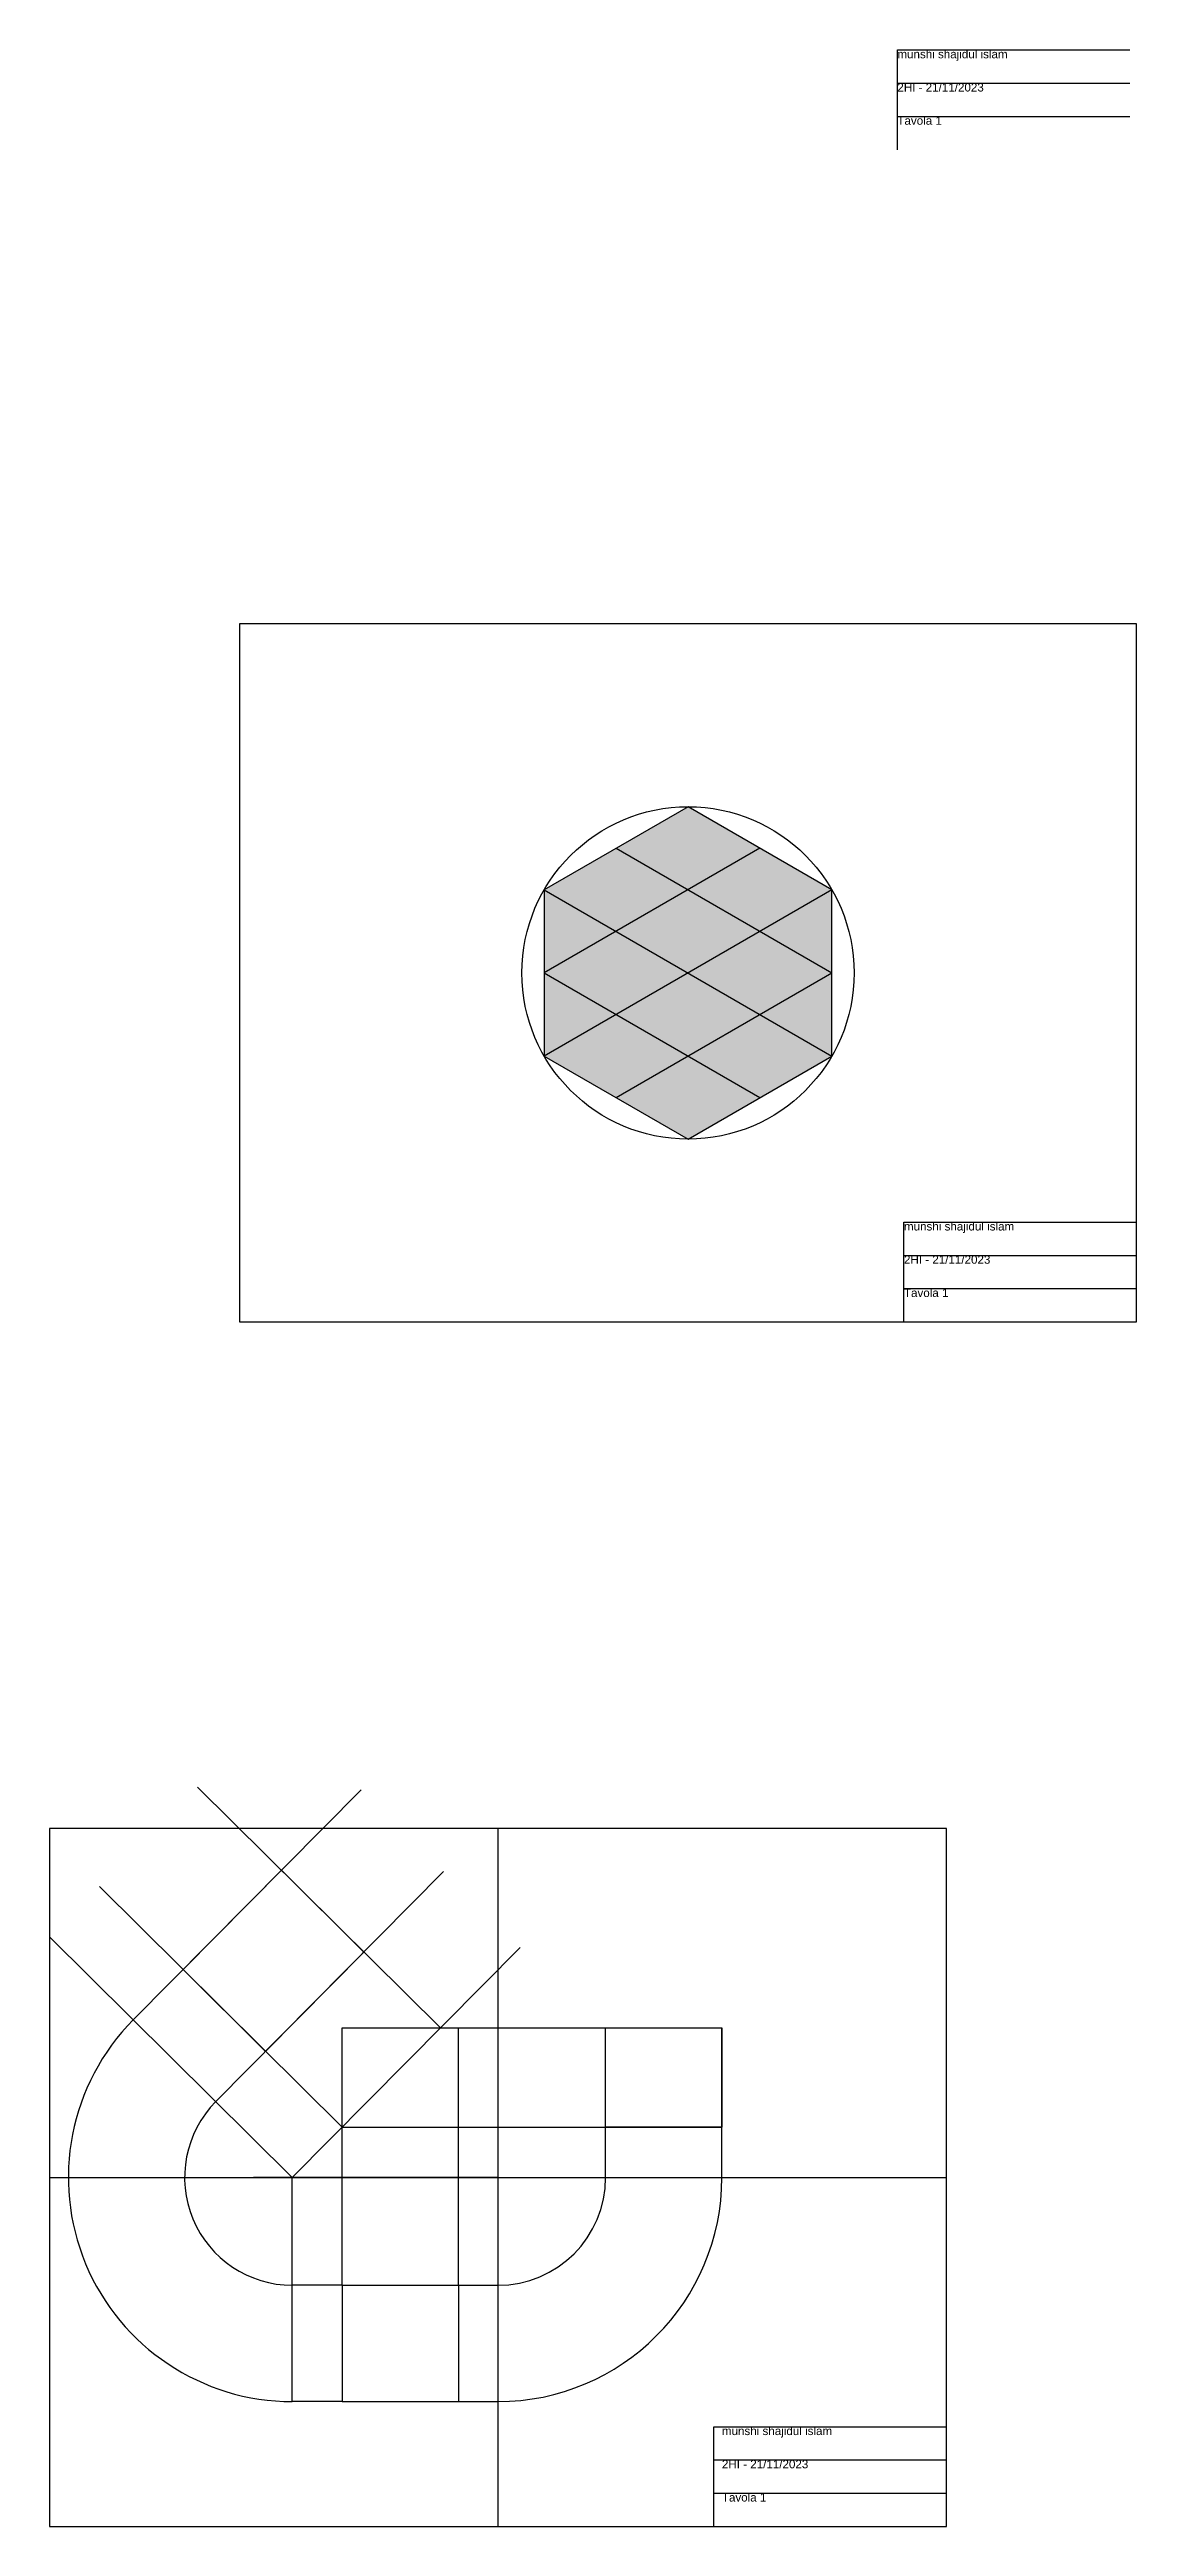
# Model space of a CAD drawing. Header units: millimetres. Extents: x 125 to 2789, y -715 to 698.
# Drawn here: x 125 to 452, y -274 to 472 of the extents above; entities that cross this region are included whole.
import ezdxf

# ---------------------------------------------------------------- set-up
doc = ezdxf.new("R2010")
doc.units = ezdxf.units.MM
for name, color, linetype in [('line di costruzione', 10, 'Continuous'), ('proiez. ortog.', 255, 'Continuous'), ('sezionei', 100, 'Continuous'), ('squadratura', 7, 'Continuous')]:
    doc.layers.add(name, color=color, linetype=linetype)
doc.styles.get("Standard").update_dxf_attribs({"font": 'arial.ttf'})

msp = doc.modelspace()

# ---------------------------------------------------------------- texts
at = {"layer": 'squadratura', "char_height": 2.5, "attachment_point": 1}
for s, insert in [('munshi shajidul islam', (380.09, 471.53)), ('2HI - 21/11/2023', (380.09, 461.53)), ('Tavola 1', (380.09, 451.53)), ('munshi shajidul islam', (382.07, 118.82)), ('2HI - 21/11/2023', (382.07, 108.82)), ('Tavola 1', (382.07, 98.82)), ('munshi shajidul islam', (327.26, -243.63)), ('2HI - 21/11/2023', (327.26, -253.63)), ('Tavola 1', (327.26, -263.63))]:
    msp.add_mtext_dynamic_manual_height_columns(s, width=70, gutter_width=12.5, heights=[0], dxfattribs=dict(at, insert=insert))

# ---------------------------------------------------------------- hatches: boundary and pattern name
at = {"layer": 'squadratura'}
h = msp.add_hatch(color=256, dxfattribs=at)
h.set_gradient(color1=(0, 0, 255), color2=(255, 255, 0), tint=1, name='CYLINDER')
h.paths.add_polyline_path([(338.72, 231.32), (317.07, 243.82), (295.42, 231.32), (317.07, 218.82)])
h.paths.add_polyline_path([(338.72, 231.32), (317.07, 218.82), (338.72, 206.32), (360.37, 218.82)])
h.paths.add_polyline_path([(317.07, 218.82), (295.42, 206.32), (317.07, 193.82), (338.72, 206.32)])
h.paths.add_polyline_path([(295.42, 231.32), (273.77, 218.82), (295.42, 206.32), (317.07, 218.82)])
h.paths.add_polyline_path([(295.42, 206.32), (273.77, 193.82), (295.42, 181.32), (317.07, 193.82)])
h.paths.add_polyline_path([(317.07, 193.82), (295.42, 181.32), (317.07, 168.82), (338.72, 181.32)])
h.paths.add_polyline_path([(295.42, 206.32), (273.77, 218.82), (273.77, 193.82)])
h.paths.add_polyline_path([(295.42, 181.32), (273.77, 168.82), (295.42, 156.32), (317.07, 168.82)])
h.paths.add_polyline_path([(360.37, 193.82), (338.72, 206.32), (317.07, 193.82), (338.72, 181.32)])
h.paths.add_polyline_path([(360.37, 218.82), (338.72, 206.32), (360.37, 193.82)])
h.paths.add_polyline_path([(360.37, 193.82), (338.72, 181.32), (360.37, 168.82)])
h.paths.add_polyline_path([(338.72, 181.32), (317.07, 168.82), (338.72, 156.32), (360.37, 168.82)])
h.paths.add_polyline_path([(338.72, 156.32), (317.07, 168.82), (295.42, 156.32), (317.07, 143.82)])
h.paths.add_polyline_path([(273.77, 193.82), (273.77, 168.82), (295.42, 181.32)])

# ---------------------------------------------------------------- linework, layer by layer
at = {"layer": 'line di costruzione'}
for p, q in [((150.04, -121.17), (218.63, -51.96)), ((242.53, -123.63), (169.44, -51.2)), ((212.94, -153.49), (139.85, -81.06)), ((174.91, -145.81), (243.49, -76.59)), ((197.94, -168.63), (124.85, -96.2)), ((197.94, -168.63), (266.52, -99.42)), ((247.94, -123.63), (292.27, -123.63)), ((212.94, -153.49), (327.27, -153.49)), ((197.94, -236.05), (197.94, -168.63)), ((212.94, -201.05), (212.94, -168.63)), ((247.94, -201.05), (247.94, -168.63)), ((212.94, -201.05), (197.94, -201.05)), ((247.94, -201.05), (259.85, -201.05)), ((212.94, -236.05), (197.94, -236.05)), ((247.94, -236.05), (259.85, -236.05))]:
    msp.add_line(p, q, dxfattribs=at)
for centre, radius, start, end in [((197.94, -168.63), 67.42, 135.26002, 270), ((197.94, -168.63), 32.42, 135.26002, 270), ((259.85, -168.63), 32.42, 270, 0), ((259.85, -168.63), 67.42, 270, 0)]:
    msp.add_arc(centre, radius, start, end, dxfattribs=at)
at = {"layer": 'proiez. ortog.'}
for p, q in [((212.94, -168.63), (212.94, -123.63)), ((212.94, -123.63), (247.94, -123.63)), ((247.94, -168.63), (247.94, -123.63)), ((292.27, -168.63), (292.27, -123.63)), ((292.27, -123.63), (327.27, -123.63)), ((327.27, -168.63), (327.27, -123.63)), ((212.94, -201.05), (212.94, -236.05)), ((212.94, -201.05), (247.94, -201.05)), ((247.94, -201.05), (247.94, -236.05)), ((212.94, -236.05), (247.94, -236.05))]:
    msp.add_line(p, q, dxfattribs=at)
at = {"layer": 'sezionei'}
for p, q in [((165.04, -106.03), (194.64, -76.17)), ((194.64, -76.17), (219.5, -100.81)), ((219.5, -100.81), (189.91, -130.67)), ((189.91, -130.67), (165.04, -106.03)), ((212.94, -153.49), (212.94, -123.63)), ((212.94, -123.63), (242.53, -123.63)), ((292.27, -123.63), (327.27, -123.63)), ((292.27, -153.49), (292.27, -123.63)), ((327.27, -123.63), (327.27, -153.49)), ((327.27, -153.49), (292.27, -153.49))]:
    msp.add_line(p, q, dxfattribs=at)
at = {"layer": 'squadratura'}
for p, q in [((380.09, 441.53), (380.09, 471.53)), ((380.09, 471.53), (450.09, 471.53)), ((380.09, 461.53), (450.09, 461.53)), ((380.09, 451.53), (450.09, 451.53)), ((338.72, 231.32), (273.77, 193.82)), ((295.42, 231.32), (360.37, 193.82)), ((273.77, 218.82), (360.37, 168.82)), ((360.37, 218.82), (273.77, 168.82)), ((273.77, 193.82), (338.72, 156.32)), ((295.42, 156.32), (360.37, 193.82)), ((382.07, 88.82), (382.07, 118.82)), ((382.07, 118.82), (452.07, 118.82)), ((382.07, 108.82), (452.07, 108.82)), ((382.07, 98.82), (452.07, 98.82)), ((259.85, -63.63), (259.85, -273.63)), ((124.85, -168.63), (394.85, -168.63)), ((259.85, -168.63), (186.3, -168.63)), ((324.85, -273.63), (324.85, -243.63)), ((324.85, -243.63), (394.85, -243.63)), ((324.85, -253.63), (394.85, -253.63)), ((324.85, -263.63), (394.85, -263.63))]:
    msp.add_line(p, q, dxfattribs=at)
for points in [[(182.07, 88.82), (452.07, 88.82), (452.07, 298.82), (182.07, 298.82), (182.07, 88.82)], [(124.85, -273.63), (394.85, -273.63), (394.85, -63.63), (124.85, -63.63), (124.85, -273.63)]]:
    msp.add_lwpolyline(points, dxfattribs=at)
msp.add_lwpolyline([(360.37, 218.82), (317.07, 243.82), (273.77, 218.82), (273.77, 168.82), (317.07, 143.82), (360.37, 168.82)], close=True, dxfattribs=at)
msp.add_circle((317.07, 193.82), 50, dxfattribs=at)

msp.set_redraw_order([(e.dxf.handle, doc.entitydb.next_handle()) for e in msp.query("TEXT MTEXT ATTDEF DIMENSION ARC_DIMENSION")])  # texts and dimensions are drawn at this point

doc.saveas('drawing.dxf')
